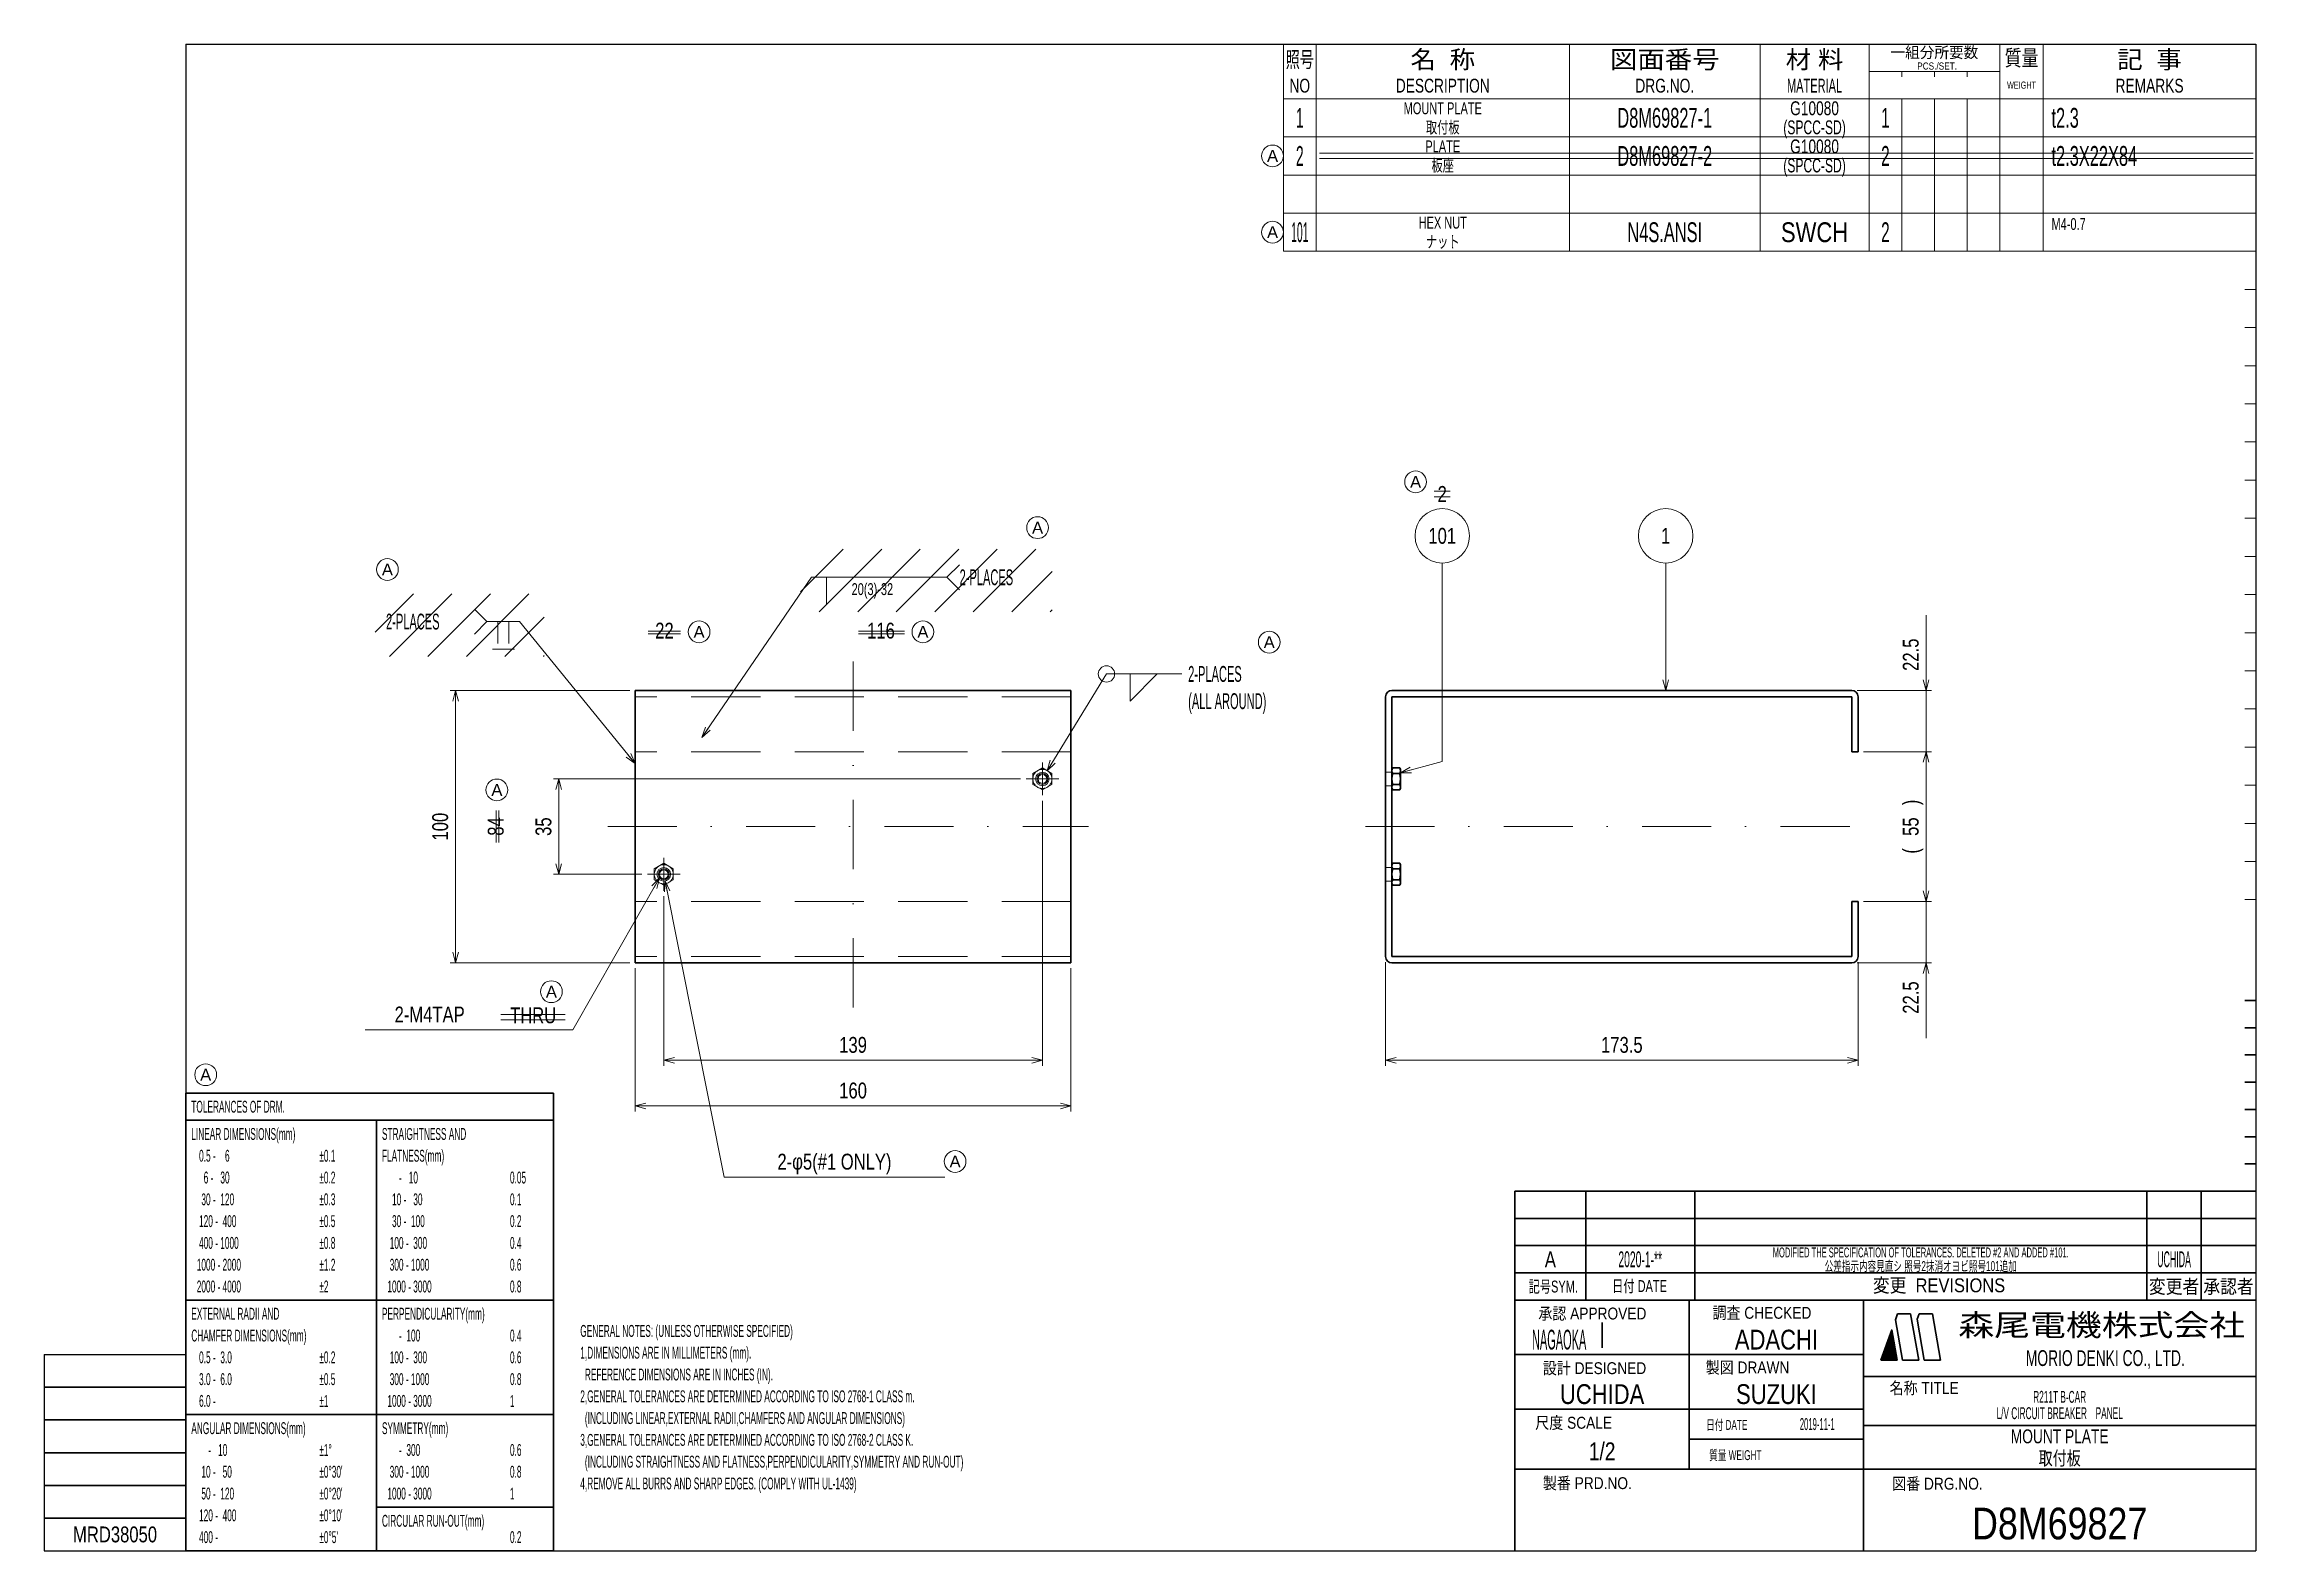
# Model space of a CAD drawing. Header units: millimetres. Extents: x 7 to 913, y 10 to 287.
# Drawn here: x 507 to 913, y 10.2 to 286.8 of the extents above; entities that cross this region are included whole.
import ezdxf
from ezdxf.enums import TextEntityAlignment as Align

# ---------------------------------------------------------------- set-up
doc = ezdxf.new("R2010")
doc.units = ezdxf.units.MM
doc.linetypes.add('DASHDOT', pattern=[25.3, 12.7, -6.3, 0, -6.3])
doc.linetypes.add('DASHED', pattern=[19, 12.7, -6.3])
for name, color, linetype in [('GR1_05', 7, 'Continuous'), ('GR1_06', 7, 'Continuous'), ('GR1_09', 7, 'Continuous'), ('GR1_15', 7, 'Continuous'), ('GR1_16', 7, 'Continuous'), ('図面枠D8M', 7, 'Continuous'), ('表題、部品表_01', 7, 'Continuous'), ('表題、部品表_02', 7, 'Continuous'), ('表題、部品表_03', 7, 'Continuous'), ('表題、部品表_Layer1', 7, 'Continuous')]:
    doc.layers.add(name, color=color, linetype=linetype)
doc.styles.add('HG丸ｺﾞｼｯｸM-PRO', font='')
doc.styles.get('HG丸ｺﾞｼｯｸM-PRO').set_extended_font_data('HG丸ｺﾞｼｯｸM-PRO')
pattern_1 = [(45, (0, 0), (-3.535534, 3.535534), [])]

msp = doc.modelspace()

# ---------------------------------------------------------------- texts
at = {"layer": 'GR1_05', "color": 3, "linetype": 'Continuous', "lineweight": 35, "style": 'HG丸ｺﾞｼｯｸM-PRO', "width": 0.784542}
msp.add_text('2', height=2.91, rotation=0, dxfattribs=at).set_placement((763.65, 204.21), align=Align.MIDDLE_CENTER)
at = {"layer": 'GR1_05', "color": 3, "linetype": 'Continuous', "lineweight": 35, "style": 'HG丸ｺﾞｼｯｸM-PRO', "width": 0.691313}
msp.add_text('20(3)-32', height=2.182, dxfattribs=at).set_placement((655.22, 185), align=Align.BOTTOM_LEFT)
at = {"layer": 'GR1_05', "color": 3, "linetype": 'Continuous', "lineweight": 35, "style": 'HG丸ｺﾞｼｯｸM-PRO', "width": 0.522311}
msp.add_text('2-PLACES', height=2.909, dxfattribs=at).set_placement((675.05, 188.92), align=Align.MIDDLE_LEFT)
msp.add_text('2-PLACES', height=2.909, rotation=360, dxfattribs=at).set_placement((569.75, 180.79), align=Align.MIDDLE_LEFT)
at = {"layer": 'GR1_05', "color": 3, "linetype": 'Continuous', "lineweight": 35, "style": 'HG丸ｺﾞｼｯｸM-PRO', "width": 0.784542}
for s, rotation, p in [('22', 0, (620.86, 176.8)), ('116', 0, (660.61, 176.8)), ('84', 90, (592.21, 143.18))]:
    msp.add_text(s, height=2.909, rotation=rotation, dxfattribs=at).set_placement(p, align=Align.BOTTOM_CENTER)
at = {"layer": 'GR1_05', "color": 3, "linetype": 'Continuous', "lineweight": 35, "style": 'HG丸ｺﾞｼｯｸM-PRO', "width": 0.782377}
msp.add_text('THRU', height=2.909, dxfattribs=at).set_placement((596.76, 106.19), align=Align.BOTTOM_CENTER)
at = {"layer": 'GR1_06', "color": 3, "linetype": 'Continuous', "lineweight": 35, "style": 'HG丸ｺﾞｼｯｸM-PRO'}
for s, height, width, p in [('2-PLACES', 2.909, 0.522311, (717.01, 171.18)), ('(ALL AROUND)', 2.9091, 0.52248, (717.01, 166.18))]:
    msp.add_text(s, height=height, dxfattribs=dict(at, width=width)).set_placement(p, align=Align.MIDDLE_LEFT)
at = {"layer": 'GR1_15', "color": 6, "linetype": 'Continuous', "lineweight": 35, "style": 'HG丸ｺﾞｼｯｸM-PRO', "width": 0.784542}
for s, height, p in [('101', 2.909, (763.65, 196.52)), ('1', 2.91, (804.67, 196.52))]:
    msp.add_text(s, height=height, rotation=0, dxfattribs=at).set_placement(p, align=Align.MIDDLE_CENTER)
at = {"layer": 'GR1_16', "color": 254, "linetype": 'Continuous', "lineweight": 35, "style": 'HG丸ｺﾞｼｯｸM-PRO'}
for s, height, rotation, width, p in [('22.5', 2.909, 90, 0.784749, (851.98, 174.7)), (')', 2.91, 90, 0.781868, (851.98, 147.59)), ('100', 2.909, 90, 0.784542, (582.01, 143.15)), ('35', 2.909, 90, 0.784542, (600.97, 143.15)), ('55', 2.909, 90, 0.784542, (851.98, 143.15)), ('(', 2.91, 90, 0.781868, (851.98, 138.71)), ('22.5', 2.909, 90, 0.784749, (851.98, 111.78)), ('139', 2.909, 0, 0.784542, (655.49, 100.77)), ('173.5', 2.909, 0, 0.7847, (796.62, 100.77)), ('160', 2.909, 0, 0.784542, (655.49, 92.4))]:
    msp.add_text(s, height=height, rotation=rotation, dxfattribs=dict(at, width=width)).set_placement(p, align=Align.BOTTOM_CENTER)
at = {"layer": 'GR1_16', "color": 3, "linetype": 'Continuous', "lineweight": 35, "style": 'HG丸ｺﾞｼｯｸM-PRO'}
for s, height, width, p in [('2-M4TAP', 2.909, 0.783317, (577.76, 106.35)), ('2-φ5(#1 ONLY)', 2.9091, 0.782786, (652.07, 79.34))]:
    msp.add_text(s, height=height, dxfattribs=dict(at, width=width)).set_placement(p, align=Align.BOTTOM_CENTER)
at = {"layer": '図面枠D8M', "color": 3, "linetype": 'Continuous', "lineweight": 35, "style": 'HG丸ｺﾞｼｯｸM-PRO'}
for s, height, width, p in [('公差指示内容見直シ 照号2抹消オヨビ照号101追加', 1.8182, 0.619002, (851.5, 62.5)), ('取付板', 2.545, 0.741121, (877, 27.25)), ('MRD38050', 2.909, 0.783793, (520, 13.25))]:
    msp.add_text(s, height=height, dxfattribs=dict(at, width=width)).set_placement(p, align=Align.MIDDLE_CENTER)
for s, width, p in [('GENERAL NOTES: (UNLESS OTHERWISE SPECIFIED)', 0.52211, (605.41, 51.69)), ('1,DIMENSIONS ARE IN MILLIMETERS (mm).', 0.522052, (605.41, 47.69)), ('  REFERENCE DIMENSIONS ARE IN INCHES (IN).', 0.522009, (605.41, 43.69)), ('2,GENERAL TOLERANCES ARE DETERMINED ACCORDING TO ISO 2768-1 CLASS m.', 0.522186, (605.41, 39.69)), ('  (INCLUDING LINEAR,EXTERNAL RADII,CHAMFERS AND ANGULAR DIMENSIONS)', 0.522355, (605.41, 35.69)), ('3,GENERAL TOLERANCES ARE DETERMINED ACCORDING TO ISO 2768-2 CLASS K.', 0.52223, (605.41, 31.69)), ('  (INCLUDING STRAIGHTNESS AND FLATNESS,PERPENDICULARITY,SYMMETRY AND RUN-OUT)', 0.522087, (605.41, 27.69)), ('4,REMOVE ALL BURRS AND SHARP EDGES. (COMPLY WITH UL-1439)', 0.52235, (605.41, 23.69))]:
    msp.add_text(s, height=2.1818, dxfattribs=dict(at, width=width)).set_placement(p, align=Align.TOP_LEFT)
at = {"layer": '表題、部品表_03', "color": 3, "linetype": 'Continuous', "lineweight": 35, "style": 'HG丸ｺﾞｼｯｸM-PRO'}
for s, height, width, p in [('MOUNT PLATE', 2.1818, 0.692407, (763.75, 275)), ('G10080', 2.545, 0.740408, (832, 275)), ('1', 3.64, 0.521199, (737.5, 273.25)), ('取付板', 2.182, 0.692256, (763.75, 271.5)), ('D8M69827-1', 3.636, 0.619404, (804.5, 273.25)), ('(SPCC-SD)', 2.545, 0.652377, (832, 271.5)), ('1', 3.64, 0.576062, (845, 273.25)), ('2', 3.64, 0.521199, (737.5, 266.25)), ('101', 3.636, 0.389528, (737.5, 252.25)), ('HEX NUT', 2.182, 0.692138, (763.75, 254)), ('N4S.ANSI', 3.636, 0.619088, (804.5, 252.25)), ('SWCH', 3.636, 0.830518, (832, 252.25)), ('2', 3.64, 0.576062, (845, 252.25)), ('ナット', 2.182, 0.692256, (763.75, 250.5))]:
    msp.add_text(s, height=height, dxfattribs=dict(at, width=width)).set_placement(p, align=Align.MIDDLE_CENTER)
for s, height, width, p in [('t2.3', 3.636, 0.618087, (875.5, 273.25)), ('M4-0.7', 2.182, 0.691716, (875.5, 253.75))]:
    msp.add_text(s, height=height, dxfattribs=dict(at, width=width)).set_placement(p, align=Align.MIDDLE_LEFT)
at = {"layer": '表題、部品表_Layer1', "color": 3, "linetype": 'Continuous', "lineweight": 35, "style": 'HG丸ｺﾞｼｯｸM-PRO'}
for s, height, width, p in [('PLATE', 2.182, 0.692752, (763.75, 268)), ('D8M69827-2', 3.636, 0.619404, (804.5, 266.25)), ('G10080', 2.545, 0.740408, (832, 268)), ('2', 3.64, 0.576062, (845, 266.25)), ('板座', 2.182, 0.692256, (763.75, 264.5)), ('(SPCC-SD)', 2.545, 0.652377, (832, 264.5))]:
    msp.add_text(s, height=height, dxfattribs=dict(at, width=width)).set_placement(p, align=Align.MIDDLE_CENTER)
at = {"layer": '表題、部品表_Layer1', "color": 3, "linetype": 'Continuous', "lineweight": 35, "style": 'HG丸ｺﾞｼｯｸM-PRO', "width": 0.61883}
msp.add_text('t2.3X22X84', height=3.636, dxfattribs=at).set_placement((875.5, 266.25), align=Align.MIDDLE_LEFT)

# ---------------------------------------------------------------- blocks, each defined once
blk = doc.blocks.new('FXTIP_ARROW_S')
at = {"color": 0, "linetype": 'Continuous', "lineweight": -2}
for q in [(-1, 0), (-0.97, 0.26), (-0.97, -0.26)]:
    blk.add_line((0, 0), q, dxfattribs=at)
blk = doc.blocks.new('FXTIP_ARROW_E')
at = {"color": 0, "linetype": 'Continuous', "lineweight": -2}
for q in [(-1, 0), (-0.97, 0.26), (-0.97, -0.26)]:
    blk.add_line((0, 0), q, dxfattribs=at)
blk = doc.blocks.new('BLKF048')
at = {"layer": 'GR1_05', "color": 4, "linetype": 'Continuous', "lineweight": 13}
for p, q in [((590.28, 180.79), (590.28, 176.79)), ((592.28, 180.79), (592.28, 176.79)), ((589.32, 175.72), (593.32, 175.72))]:
    blk.add_line(p, q, dxfattribs=at)
blk = doc.blocks.new('BLKF049')
at = {"layer": 'GR1_06', "color": 3, "linetype": 'Continuous', "lineweight": 35}
for p, q in [((753.25, 167), (753.25, 119.3)), ((838.85, 168.15), (754.4, 168.15)), ((754.4, 119.3), (754.4, 167)), ((838.85, 167), (754.4, 167)), ((838.85, 167), (838.85, 156.9)), ((840, 156.9), (840, 167)), ((840, 156.9), (838.85, 156.9)), ((838.85, 129.4), (838.85, 119.3)), ((840, 129.4), (838.85, 129.4)), ((840, 119.3), (840, 129.4)), ((838.85, 119.3), (754.4, 119.3)), ((838.85, 118.15), (754.4, 118.15))]:
    blk.add_line(p, q, dxfattribs=at)
for centre, start, end in [((754.4, 167), 90, 180), ((838.85, 167), 0, 90), ((754.4, 119.3), 180, 270), ((838.85, 119.3), 270, 0)]:
    blk.add_arc(centre, 1.15, start, end, dxfattribs=at)
blk = doc.blocks.new('BLKF051')
at = {"layer": '図面枠D8M', "color": 4, "linetype": 'Continuous', "lineweight": 13}
for p, q in [((844.778471, 46.998727), (846.524087, 48.744343)), ((844.8594, 47.221078), (846.502888, 48.864566)), ((844.940329, 47.443428), (846.48169, 48.984789)), ((845.021258, 47.665778), (846.460491, 49.105012)), ((845.102186, 47.888128), (846.439293, 49.225235)), ((845.183115, 48.110479), (846.418094, 49.345457)), ((845.264044, 48.332829), (846.396896, 49.46568)), ((845.344973, 48.555179), (846.375697, 49.585903)), ((845.425902, 48.777529), (846.354499, 49.706126)), ((845.506831, 48.999879), (846.3333, 49.826349)), ((845.58776, 49.22223), (846.312102, 49.946572)), ((845.668689, 49.44458), (846.290903, 50.066794)), ((845.749617, 49.66693), (846.269705, 50.187017)), ((845.830546, 49.88928), (846.248506, 50.30724)), ((845.911475, 50.111631), (846.227307, 50.427463)), ((845.992404, 50.333981), (846.206109, 50.547686)), ((846.073333, 50.556331), (846.18491, 50.667909)), ((846.154262, 50.778681), (846.163712, 50.788131)), ((844.157871, 45.246757), (846.693675, 47.782561)), ((844.211969, 45.442276), (846.672477, 47.902784)), ((844.292898, 45.664626), (846.651278, 48.023006)), ((844.299292, 45.246757), (846.714874, 47.662338)), ((844.373827, 45.886976), (846.63008, 48.143229)), ((844.440714, 45.246757), (846.736072, 47.542115)), ((844.454756, 46.109327), (846.608881, 48.263452)), ((844.535684, 46.331677), (846.587682, 48.383675)), ((844.582135, 45.246757), (846.757271, 47.421892)), ((844.616613, 46.554027), (846.566484, 48.503898)), ((844.697542, 46.776377), (846.545285, 48.624121)), ((844.723556, 45.246757), (846.778469, 47.301669)), ((844.864978, 45.246757), (846.799668, 47.181447)), ((845.006399, 45.246757), (846.820866, 47.061224)), ((845.147821, 45.246757), (846.842065, 46.941001)), ((845.289242, 45.246757), (846.863263, 46.820778)), ((845.430663, 45.246757), (846.884462, 46.700555)), ((845.572085, 45.246757), (846.90566, 46.580332)), ((845.713506, 45.246757), (846.926859, 46.46011)), ((845.854927, 45.246757), (846.948057, 46.339887)), ((845.996349, 45.246757), (846.969256, 46.219664)), ((846.13777, 45.246757), (846.990455, 46.099441)), ((846.279191, 45.246757), (847.011653, 45.979218)), ((846.420613, 45.246757), (847.032852, 45.858995)), ((846.562034, 45.246757), (847.05405, 45.738773)), ((846.703455, 45.246757), (847.075249, 45.61855)), ((846.844877, 45.246757), (847.096447, 45.498327)), ((846.986298, 45.246757), (847.117646, 45.378104)), ((847.12772, 45.246757), (847.138844, 45.257881))]:
    blk.add_line(p, q, dxfattribs=at)
blk = doc.blocks.new('BLKF050')
at = {"layer": '図面枠D8M', "color": 2, "linetype": 'Continuous', "lineweight": 25}
for p, q in [((533, 286.75), (913, 286.75)), ((533, 286.75), (533, 10.25)), ((913, 286.75), (913, 10.25)), ((507, 46.25), (507, 10.25)), ((507, 46.25), (533, 46.25)), ((507, 10.25), (913, 10.25))]:
    blk.add_line(p, q, dxfattribs=at)
at = {"layer": '図面枠D8M', "color": 4, "linetype": 'Continuous', "lineweight": 13}
for p, q in [((913, 269.75), (911, 269.75)), ((913, 262.75), (911, 262.75)), ((913, 255.75), (911, 255.75)), ((913, 248.75), (911, 248.75)), ((913, 241.75), (911, 241.75)), ((913, 234.75), (911, 234.75)), ((913, 227.75), (911, 227.75)), ((913, 220.75), (911, 220.75)), ((913, 213.75), (911, 213.75)), ((913, 206.75), (911, 206.75)), ((913, 199.75), (911, 199.75)), ((913, 192.75), (911, 192.75)), ((913, 185.75), (911, 185.75)), ((913, 178.75), (911, 178.75)), ((913, 171.75), (911, 171.75)), ((913, 164.75), (911, 164.75)), ((913, 157.75), (911, 157.75)), ((913, 150.75), (911, 150.75)), ((913, 143.75), (911, 143.75)), ((913, 136.75), (911, 136.75)), ((911, 129.75), (913, 129.75))]:
    blk.add_line(p, q, dxfattribs=at)
at = {"layer": '図面枠D8M', "color": 3, "linetype": 'Continuous', "lineweight": 35}
for p, q in [((913, 111.25), (911, 111.25)), ((913, 106.25), (911, 106.25)), ((913, 101.25), (911, 101.25)), ((913, 96.25), (911, 96.25)), ((913, 91.25), (911, 91.25)), ((913, 86.25), (911, 86.25)), ((913, 81.25), (911, 81.25)), ((777, 76.25), (913, 76.25)), ((777, 76.25), (777, 10.25)), ((790, 76.25), (790, 56.25)), ((810, 76.25), (810, 56.25)), ((893, 76.25), (893, 56.25)), ((903, 76.25), (903, 56.25)), ((777, 71.25), (913, 71.25)), ((777, 66.25), (913, 66.25)), ((777, 61.25), (913, 61.25)), ((777, 56.25), (913, 56.25)), ((809, 56.25), (809, 25.25)), ((841, 56.25), (841, 10.25)), ((846.84, 52.65), (847.23, 53.75)), ((847.23, 53.75), (849.64, 53.75)), ((851.14, 45.25), (849.64, 53.75)), ((851.18, 53.75), (850.82, 52.76)), ((851.18, 53.75), (853.64, 53.75)), ((855.14, 45.25), (853.64, 53.75)), ((793, 52.17), (793, 47.48)), ((844.14, 45.25), (846.16, 50.8)), ((847.14, 45.25), (846.16, 50.8)), ((848.14, 45.25), (846.84, 52.65)), ((852.14, 45.25), (850.82, 52.76)), ((777, 46.25), (841, 46.25)), ((844.14, 45.25), (847.14, 45.25)), ((848.14, 45.25), (851.14, 45.25)), ((852.14, 45.25), (855.14, 45.25)), ((841, 42.25), (913, 42.25)), ((507, 40.25), (533, 40.25)), ((507, 34.25), (533, 34.25)), ((777, 36.25), (841, 36.25)), ((841, 33.25), (913, 33.25)), ((809, 30.75), (841, 30.75)), ((507, 28.25), (533, 28.25)), ((777, 25.25), (913, 25.25)), ((507, 22.25), (533, 22.25)), ((533, 16.25), (507, 16.25))]:
    blk.add_line(p, q, dxfattribs=at)
at = {"layer": '図面枠D8M', "color": 4, "linetype": 'Continuous', "lineweight": 13}
blk.add_blockref('BLKF051', (0, 0), dxfattribs=at)
at = {"layer": '図面枠D8M', "color": 4, "linetype": 'Continuous', "lineweight": 13, "style": 'HG丸ｺﾞｼｯｸM-PRO'}
for s, height, width, p in [('記号SYM.', 2.182, 0.69227, (784.03, 58.74)), ('日付 DATE', 2.182, 0.692507, (799.87, 58.83)), ('変更  REVISIONS', 2.5455, 0.887352, (854.85, 58.97)), ('変更者', 2.545, 0.887717, (898, 58.75)), ('承認者', 2.545, 0.887717, (908, 58.75)), ('承認 APPROVED', 2.1818, 0.863151, (791.21, 53.79)), ('調査 CHECKED', 2.182, 0.863174, (822.34, 53.92)), ('設計 DESIGNED', 2.1818, 0.862613, (791.61, 43.76)), ('製図 DRAWN', 2.182, 0.863099, (819.7, 43.9)), ('名称 TITLE', 2.182, 0.862489, (852.13, 40.11)), ('尺度 SCALE', 2.182, 0.862581, (787.78, 33.74)), ('日付 DATE', 1.818, 0.618255, (815.88, 33.34)), ('質量 WEIGHT', 1.818, 0.618812, (817.46, 27.8)), ('製番 PRD.NO.', 2.182, 0.863299, (790.29, 22.66)), ('図番 DRG.NO.', 2.182, 0.863083, (854.56, 22.56))]:
    blk.add_text(s, height=height, dxfattribs=dict(at, width=width)).set_placement(p, align=Align.MIDDLE_CENTER)
at = {"layer": '図面枠D8M', "color": 2, "linetype": 'Continuous', "lineweight": 25, "style": 'HG丸ｺﾞｼｯｸM-PRO', "width": 1.206081}
blk.add_text('森尾電機株式会社', height=4, dxfattribs=at).set_placement((884.72, 51.68), align=Align.MIDDLE_CENTER)
at = {"layer": '図面枠D8M', "color": 3, "linetype": 'Continuous', "lineweight": 35, "style": 'HG丸ｺﾞｼｯｸM-PRO', "width": 0.652197}
blk.add_text('MORIO DENKI CO., LTD.', height=2.9091, dxfattribs=at).set_placement((885.38, 45.61), align=Align.MIDDLE_CENTER)
blk = doc.blocks.new('BLKF052')
at = {"layer": '図面枠D8M', "color": 3, "linetype": 'Continuous', "lineweight": 35, "style": 'HG丸ｺﾞｼｯｸM-PRO'}
for s, height, width, p in [('A', 2.91, 0.782973, (783.5, 63.75)), ('2020-1-**', 2.909, 0.488281, (800, 63.75)), ('MODIFIED THE SPECIFICATION OF TOLERANCES. DELETED #2 AND ADDED #101.', 1.8182, 0.497779, (851.5, 65)), ('UCHIDA', 2.909, 0.415827, (898, 63.75)), ('NAGAOKA', 3.636, 0.414524, (785.11, 49)), ('ADACHI', 3.636, 0.830909, (825, 49)), ('UCHIDA', 3.636, 0.830691, (793, 39)), ('SUZUKI', 3.636, 0.831098, (825, 39)), ('L/V CIRCUIT BREAKER\u3000PANEL', 2.1818, 0.522183, (877, 35.5)), ('R211T B-CAR', 2.1818, 0.521736, (877, 38.5)), ('2019-11-1', 2.182, 0.482367, (832.5, 33.5)), ('MOUNT PLATE', 2.5455, 0.741539, (877, 31.25)), ('1/2', 3.273, 0.80628, (793, 28.5)), ('D8M69827', 5.818, 0.845432, (877, 15.25))]:
    blk.add_text(s, height=height, dxfattribs=dict(at, width=width)).set_placement(p, align=Align.MIDDLE_CENTER)
blk = doc.blocks.new('BLKF053')
at = {"layer": '表題、部品表_02', "color": 4, "linetype": 'Continuous', "lineweight": 13}
for p, q in [((734.5, 276.75), (734.5, 269.75)), ((734.5, 276.75), (913, 276.75)), ((740.5, 276.75), (740.5, 269.75)), ((787, 276.75), (787, 269.75)), ((822, 276.75), (822, 269.75)), ((842, 276.75), (842, 269.75)), ((848, 276.75), (848, 269.75)), ((854, 276.75), (854, 269.75)), ((860, 269.75), (860, 276.75)), ((866, 276.75), (866, 269.75)), ((874, 276.75), (874, 269.75)), ((913, 276.75), (913, 269.75)), ((734.5, 269.75), (913, 269.75))]:
    blk.add_line(p, q, dxfattribs=at)
blk = doc.blocks.new('BLKF055')
at = {"layer": '表題、部品表_02', "color": 4, "linetype": 'Continuous', "lineweight": 13}
for p, q in [((734.5, 269.75), (734.5, 262.75)), ((734.5, 269.75), (913, 269.75)), ((740.5, 269.75), (740.5, 262.75)), ((787, 269.75), (787, 262.75)), ((822, 269.75), (822, 262.75)), ((842, 269.75), (842, 262.75)), ((848, 269.75), (848, 262.75)), ((854, 269.75), (854, 262.75)), ((860, 262.75), (860, 269.75)), ((866, 269.75), (866, 262.75)), ((874, 269.75), (874, 262.75)), ((913, 269.75), (913, 262.75)), ((734.5, 262.75), (913, 262.75))]:
    blk.add_line(p, q, dxfattribs=at)
blk = doc.blocks.new('BLKF058')
at = {"layer": '表題、部品表_01', "color": 4, "linetype": 'Continuous', "lineweight": 13}
for p, q in [((734.5, 286.75), (734.5, 276.75)), ((734.5, 286.75), (913, 286.75)), ((740.5, 286.75), (740.5, 276.75)), ((787, 286.75), (787, 276.75)), ((822, 286.75), (822, 276.75)), ((842, 286.75), (842, 276.75)), ((866, 286.75), (866, 276.75)), ((874, 286.75), (874, 276.75)), ((913, 286.75), (913, 276.75)), ((842, 281.75), (866, 281.75)), ((848, 280.75), (848, 281.75)), ((854, 281.75), (854, 280.75)), ((860, 281.75), (860, 280.75)), ((734.5, 276.75), (913, 276.75))]:
    blk.add_line(p, q, dxfattribs=at)
at = {"layer": '表題、部品表_01', "color": 3, "linetype": 'Continuous', "lineweight": 35, "style": 'HG丸ｺﾞｼｯｸM-PRO'}
for s, height, width, p in [('照号', 2.909, 0.651535, (737.5, 283.95)), ('名  称', 3.273, 1.042426, (763.75, 283.95)), ('図面番号', 3.273, 1.127518, (804.5, 283.95)), ('材 料', 3.273, 1.042439, (832, 283.95)), ('一組分所要数', 2.036, 0.966638, (854, 285.25)), ('質量', 2.909, 0.781842, (870, 284.25)), ('記  事', 3.273, 1.042426, (893.5, 283.95)), ('NO', 2.545, 0.740841, (737.5, 279.15)), ('DESCRIPTION', 2.5455, 0.741365, (763.75, 279.15)), ('DRG.NO.', 2.545, 0.741189, (804.5, 279.15)), ('MATERIAL', 2.545, 0.594756, (832, 279.15)), ('PCS./SET.', 1.309, 0.862935, (854.5, 282.75)), ('REMARKS', 2.545, 0.742803, (893.5, 279.15)), ('WEIGHT', 1.309, 0.635507, (870, 279.25))]:
    blk.add_text(s, height=height, dxfattribs=dict(at, width=width)).set_placement(p, align=Align.MIDDLE_CENTER)
blk = doc.blocks.new('BLKF057')
at = {"layer": '表題、部品表_01', "color": 3, "linetype": 'Continuous', "lineweight": 13}
blk.add_blockref('BLKF058', (0, 0), dxfattribs=at)
blk = doc.blocks.new('BLKF059')
at = {"layer": '図面枠D8M', "color": 3, "linetype": 'Continuous', "lineweight": 35}
for p, q in [((533, 94.25), (600.5, 94.25)), ((533, 94.25), (533, 10.25)), ((600.5, 10.25), (600.5, 94.25)), ((533, 89.25), (600.5, 89.25)), ((568, 10.25), (568, 89.25)), ((533, 56.25), (568, 56.25)), ((568, 56.25), (600.5, 56.25)), ((533, 35.25), (568, 35.25)), ((568, 35.25), (600.5, 35.25)), ((568, 18.25), (600.5, 18.25)), ((533, 10.25), (600.5, 10.25))]:
    blk.add_line(p, q, dxfattribs=at)
at = {"layer": '図面枠D8M', "color": 4, "linetype": 'Continuous', "lineweight": 13, "style": 'HG丸ｺﾞｼｯｸM-PRO'}
for s, height, width, p in [('TOLERANCES OF DRM.', 2.1818, 0.522208, (534, 91.75)), ('LINEAR DIMENSIONS(mm)', 2.1818, 0.521664, (534, 86.75)), ('STRAIGHTNESS AND', 2.1818, 0.521949, (569, 86.75)), (' 0.5 -    6', 2.1818, 0.524049, (535, 82.75)), ('±0.1', 2.182, 0.52198, (557.5, 82.75)), ('FLATNESS(mm)', 2.1818, 0.521994, (569, 82.75)), ('   6 -   30', 2.1818, 0.52397, (535, 78.75)), ('±0.2', 2.182, 0.52198, (557.5, 78.75)), ('     -   10', 2.1818, 0.524651, (570, 78.75)), ('0.05', 2.182, 0.52205, (592.5, 78.75)), ('  30 -  120', 2.1818, 0.522893, (535, 74.75)), ('±0.3', 2.182, 0.52198, (557.5, 74.75)), ('  10 -   30', 2.1818, 0.523391, (570, 74.75)), ('0.1', 2.182, 0.522424, (592.5, 74.75)), (' 120 -  400', 2.1818, 0.52246, (535, 70.75)), ('±0.5', 2.182, 0.52198, (557.5, 70.75)), ('  30 -  100', 2.1818, 0.522893, (570, 70.75)), ('0.2', 2.182, 0.522424, (592.5, 70.75)), (' 400 - 1000', 2.1818, 0.52208, (535, 66.75)), ('±0.8', 2.182, 0.52198, (557.5, 66.75)), (' 100 -  300', 2.1818, 0.52246, (570, 66.75)), ('0.4', 2.182, 0.522424, (592.5, 66.75)), ('1000 - 2000', 2.1818, 0.521744, (535, 62.75)), ('±1.2', 2.182, 0.52198, (557.5, 62.75)), (' 300 - 1000', 2.1818, 0.52208, (570, 62.75)), ('0.6', 2.182, 0.522424, (592.5, 62.75)), ('2000 - 4000', 2.1818, 0.521744, (535, 58.75)), ('±2', 2.182, 0.521216, (557.5, 58.75)), ('1000 - 3000', 2.1818, 0.521744, (570, 58.75)), ('0.8', 2.182, 0.522424, (592.5, 58.75)), ('EXTERNAL RADII AND', 2.1818, 0.522426, (534, 53.75)), ('PERPENDICULARITY(mm)', 2.1818, 0.521822, (569, 53.75)), ('CHAMFER DIMENSIONS(mm)', 2.1818, 0.521615, (534, 49.75)), ('     -  100', 2.1818, 0.52397, (570, 49.75)), ('0.4', 2.182, 0.522424, (592.5, 49.75)), (' 0.5 -  3.0', 2.1818, 0.523514, (535, 45.75)), ('±0.2', 2.182, 0.52198, (557.5, 45.75)), (' 100 -  300', 2.1818, 0.52246, (570, 45.75)), ('0.6', 2.182, 0.522424, (592.5, 45.75)), (' 3.0 -  6.0', 2.1818, 0.523514, (535, 41.75)), ('±0.5', 2.182, 0.52198, (557.5, 41.75)), (' 300 - 1000', 2.1818, 0.52208, (570, 41.75)), ('0.8', 2.182, 0.522424, (592.5, 41.75)), (' 6.0 -', 2.182, 0.523279, (535, 37.75)), ('±1', 2.182, 0.521216, (557.5, 37.75)), ('1000 - 3000', 2.1818, 0.521744, (570, 37.75)), ('1', 2.18, 0.521199, (592.5, 37.75)), ('ANGULAR DIMENSIONS(mm)', 2.1818, 0.521887, (534, 32.75)), ('SYMMETRY(mm)', 2.1818, 0.521222, (569, 32.75)), ('     -   10', 2.1818, 0.524651, (535, 28.75)), ('±1°', 2.182, 0.52122, (557.5, 28.75)), ('     -  300', 2.1818, 0.52397, (570, 28.75)), ('0.6', 2.182, 0.522424, (592.5, 28.75)), ('  10 -   50', 2.1818, 0.523391, (535, 24.75)), ("±0°30'", 2.182, 0.521679, (557.5, 24.75)), (' 300 - 1000', 2.1818, 0.52208, (570, 24.75)), ('0.8', 2.182, 0.522424, (592.5, 24.75)), ('  50 -  120', 2.1818, 0.522893, (535, 20.75)), ("±0°20'", 2.182, 0.521679, (557.5, 20.75)), ('1000 - 3000', 2.1818, 0.521744, (570, 20.75)), ('1', 2.18, 0.521199, (592.5, 20.75)), (' 120 -  400', 2.1818, 0.52246, (535, 16.75)), ("±0°10'", 2.182, 0.521679, (557.5, 16.75)), ('CIRCULAR RUN-OUT(mm)', 2.1818, 0.521639, (569, 15.75)), (' 400 -', 2.182, 0.52234, (535, 12.75)), ("±0°5'", 2.182, 0.521776, (557.5, 12.75)), ('0.2', 2.182, 0.522424, (592.5, 12.75))]:
    blk.add_text(s, height=height, dxfattribs=dict(at, width=width)).set_placement(p, align=Align.MIDDLE_LEFT)
blk = doc.blocks.new('BLKF060')
at = {"layer": '表題、部品表_Layer1', "color": 4, "linetype": 'Continuous', "lineweight": 13}
blk.add_circle((536.64, 97.62), 2, dxfattribs=at)
at = {"layer": '表題、部品表_Layer1', "color": 4, "linetype": 'Continuous', "lineweight": 13, "style": 'HG丸ｺﾞｼｯｸM-PRO', "width": 1.042301}
blk.add_text('A', height=2.18, dxfattribs=at).set_placement((536.64, 97.62), align=Align.MIDDLE_CENTER)
blk = doc.blocks.new('BLKF061')
at = {"layer": '表題、部品表_02', "color": 4, "linetype": 'Continuous', "lineweight": 13}
for p, q in [((734.5, 255.75), (734.5, 248.75)), ((734.5, 255.75), (913, 255.75)), ((740.5, 255.75), (740.5, 248.75)), ((787, 255.75), (787, 248.75)), ((822, 255.75), (822, 248.75)), ((842, 255.75), (842, 248.75)), ((848, 255.75), (848, 248.75)), ((854, 255.75), (854, 248.75)), ((860, 248.75), (860, 255.75)), ((866, 255.75), (866, 248.75)), ((874, 255.75), (874, 248.75)), ((913, 255.75), (913, 248.75)), ((734.5, 248.75), (913, 248.75))]:
    blk.add_line(p, q, dxfattribs=at)
blk = doc.blocks.new('BLKF063')
at = {"layer": '表題、部品表_02', "color": 4, "linetype": 'Continuous', "lineweight": 13}
for p, q in [((734.5, 262.75), (734.5, 255.75)), ((734.5, 262.75), (913, 262.75)), ((740.5, 262.75), (740.5, 255.75)), ((787, 262.75), (787, 255.75)), ((822, 262.75), (822, 255.75)), ((842, 262.75), (842, 255.75)), ((848, 262.75), (848, 255.75)), ((854, 262.75), (854, 255.75)), ((860, 255.75), (860, 262.75)), ((866, 262.75), (866, 255.75)), ((874, 262.75), (874, 255.75)), ((913, 262.75), (913, 255.75)), ((734.5, 255.75), (913, 255.75))]:
    blk.add_line(p, q, dxfattribs=at)
blk = doc.blocks.new('BLKF064')
at = {"layer": '表題、部品表_Layer1', "color": 4, "linetype": 'Continuous', "lineweight": 13}
blk.add_circle((732.5, 252.25), 2, dxfattribs=at)
at = {"layer": '表題、部品表_Layer1', "color": 4, "linetype": 'Continuous', "lineweight": 13, "style": 'HG丸ｺﾞｼｯｸM-PRO', "width": 1.042301}
blk.add_text('A', height=2.18, dxfattribs=at).set_placement((732.5, 252.25), align=Align.MIDDLE_CENTER)
blk = doc.blocks.new('BLKF065')
at = {"layer": '表題、部品表_Layer1', "color": 4, "linetype": 'Continuous', "lineweight": 13}
blk.add_circle((732.5, 266.25), 2, dxfattribs=at)
at = {"layer": '表題、部品表_Layer1', "color": 4, "linetype": 'Continuous', "lineweight": 13, "style": 'HG丸ｺﾞｼｯｸM-PRO', "width": 1.042301}
blk.add_text('A', height=2.18, dxfattribs=at).set_placement((732.5, 266.25), align=Align.MIDDLE_CENTER)
blk = doc.blocks.new('BLKF066')
at = {"layer": 'GR1_05', "color": 4, "linetype": 'Continuous', "lineweight": 13}
blk.add_circle((689.36, 198.03), 2, dxfattribs=at)
at = {"layer": 'GR1_05', "color": 4, "linetype": 'Continuous', "lineweight": 13, "style": 'HG丸ｺﾞｼｯｸM-PRO', "width": 1.042301}
blk.add_text('A', height=2.18, dxfattribs=at).set_placement((689.36, 198.03), align=Align.MIDDLE_CENTER)
blk = doc.blocks.new('BLKF067')
at = {"layer": 'GR1_05', "color": 4, "linetype": 'Continuous', "lineweight": 13}
blk.add_circle((590.1, 149.89), 2, dxfattribs=at)
at = {"layer": 'GR1_05', "color": 4, "linetype": 'Continuous', "lineweight": 13, "style": 'HG丸ｺﾞｼｯｸM-PRO', "width": 1.042301}
blk.add_text('A', height=2.18, rotation=360, dxfattribs=at).set_placement((590.1, 149.89), align=Align.MIDDLE_CENTER)
blk = doc.blocks.new('BLKF068')
at = {"layer": 'GR1_05', "color": 4, "linetype": 'Continuous', "lineweight": 13}
blk.add_circle((627.22, 178.91), 2, dxfattribs=at)
at = {"layer": 'GR1_05', "color": 4, "linetype": 'Continuous', "lineweight": 13, "style": 'HG丸ｺﾞｼｯｸM-PRO', "width": 1.042301}
blk.add_text('A', height=2.18, rotation=360, dxfattribs=at).set_placement((627.22, 178.91), align=Align.MIDDLE_CENTER)
blk = doc.blocks.new('BLKF069')
at = {"layer": 'GR1_05', "color": 4, "linetype": 'Continuous', "lineweight": 13}
blk.add_circle((668.31, 178.91), 2, dxfattribs=at)
at = {"layer": 'GR1_05', "color": 4, "linetype": 'Continuous', "lineweight": 13, "style": 'HG丸ｺﾞｼｯｸM-PRO', "width": 1.042301}
blk.add_text('A', height=2.18, rotation=360, dxfattribs=at).set_placement((668.31, 178.91), align=Align.MIDDLE_CENTER)
blk = doc.blocks.new('BLKF070')
at = {"layer": 'GR1_09', "color": 4, "linetype": 'DASHED', "lineweight": 13}
for p, q in [((620.74, 136.42), (618.99, 135.41)), ((618.99, 135.41), (618.99, 133.39)), ((622.49, 135.41), (620.74, 136.42)), ((622.49, 133.39), (622.49, 135.41)), ((618.99, 133.39), (620.74, 132.38)), ((620.74, 132.38), (622.49, 133.39))]:
    blk.add_line(p, q, dxfattribs=at)
blk.add_circle((620.74, 134.4), 1.75, dxfattribs=at)
at = {"layer": 'GR1_09', "color": 201, "linetype": 'Continuous', "lineweight": 13}
for radius in [1, 0.8]:
    blk.add_circle((620.74, 134.4), radius, dxfattribs=at)
blk = doc.blocks.new('BLKF071')
at = {"layer": 'GR1_09', "color": 4, "linetype": 'DASHED', "lineweight": 13}
for p, q in [((690.24, 153.92), (688.49, 152.91)), ((688.49, 152.91), (688.49, 150.89)), ((688.49, 150.89), (690.24, 149.88)), ((691.99, 152.91), (690.24, 153.92)), ((690.24, 149.88), (691.99, 150.89)), ((691.99, 150.89), (691.99, 152.91))]:
    blk.add_line(p, q, dxfattribs=at)
blk.add_circle((690.24, 151.9), 1.75, dxfattribs=at)
at = {"layer": 'GR1_09', "color": 201, "linetype": 'Continuous', "lineweight": 13}
for radius in [1, 0.8]:
    blk.add_circle((690.24, 151.9), radius, dxfattribs=at)
blk = doc.blocks.new('BLKF072')
at = {"layer": 'GR1_05', "color": 4, "linetype": 'Continuous', "lineweight": 13}
blk.add_circle((570, 190.35), 2, dxfattribs=at)
at = {"layer": 'GR1_05', "color": 4, "linetype": 'Continuous', "lineweight": 13, "style": 'HG丸ｺﾞｼｯｸM-PRO', "width": 1.042301}
blk.add_text('A', height=2.18, rotation=360, dxfattribs=at).set_placement((570, 190.35), align=Align.MIDDLE_CENTER)
blk = doc.blocks.new('BLKF073')
at = {"layer": 'GR1_05', "color": 4, "linetype": 'Continuous', "lineweight": 13}
blk.add_circle((758.76, 206.43), 2, dxfattribs=at)
at = {"layer": 'GR1_05', "color": 4, "linetype": 'Continuous', "lineweight": 13, "style": 'HG丸ｺﾞｼｯｸM-PRO', "width": 1.042301}
blk.add_text('A', height=2.18, rotation=360, dxfattribs=at).set_placement((758.76, 206.43), align=Align.MIDDLE_CENTER)
blk = doc.blocks.new('BLKF074')
at = {"layer": 'GR1_05', "color": 4, "linetype": 'Continuous', "lineweight": 13}
blk.add_circle((731.89, 177.01), 2, dxfattribs=at)
at = {"layer": 'GR1_05', "color": 4, "linetype": 'Continuous', "lineweight": 13, "style": 'HG丸ｺﾞｼｯｸM-PRO', "width": 1.042301}
blk.add_text('A', height=2.18, dxfattribs=at).set_placement((731.89, 177.01), align=Align.MIDDLE_CENTER)
blk = doc.blocks.new('BLKF075')
at = {"layer": 'GR1_05', "color": 4, "linetype": 'Continuous', "lineweight": 13}
blk.add_circle((600.11, 112.86), 2, dxfattribs=at)
at = {"layer": 'GR1_05', "color": 4, "linetype": 'Continuous', "lineweight": 13, "style": 'HG丸ｺﾞｼｯｸM-PRO', "width": 1.042301}
blk.add_text('A', height=2.18, rotation=360, dxfattribs=at).set_placement((600.11, 112.86), align=Align.MIDDLE_CENTER)
blk = doc.blocks.new('BLKF076')
at = {"layer": 'GR1_09', "color": 3, "linetype": 'Continuous', "lineweight": 35}
for p, q in [((754.4, 153.65), (754.55, 153.92)), ((754.4, 150.15), (754.4, 153.65)), ((754.55, 153.92), (755.84, 153.92)), ((755.84, 152.91), (754.55, 152.91)), ((755.84, 150.89), (754.55, 150.89)), ((755.84, 153.92), (756, 153.65)), ((756, 153.65), (756, 150.15)), ((754.55, 149.88), (754.4, 150.15)), ((755.84, 149.88), (754.55, 149.88)), ((756, 150.15), (755.84, 149.88))]:
    blk.add_line(p, q, dxfattribs=at)
for centre, radius, start, end in [((755.29, 153.42), 0.895, 145.6158, 214.3842), ((757.74, 151.9), 3.34, 162.412, 197.588), ((755.29, 150.39), 0.895, 145.6158, 214.3842), ((755.1, 153.42), 0.895, 325.6158, 34.3842), ((752.65, 151.9), 3.34, 342.412, 17.588), ((755.1, 150.39), 0.895, 325.6158, 34.3842)]:
    blk.add_arc(centre, radius, start, end, dxfattribs=at)
blk = doc.blocks.new('BLKF077')
at = {"layer": 'GR1_09', "color": 3, "linetype": 'Continuous', "lineweight": 35}
for p, q in [((754.4, 136.15), (754.55, 136.42)), ((754.4, 132.65), (754.4, 136.15)), ((754.55, 136.42), (755.84, 136.42)), ((755.84, 135.41), (754.55, 135.41)), ((755.84, 136.42), (756, 136.15)), ((756, 136.15), (756, 132.65)), ((754.55, 132.38), (754.4, 132.65)), ((755.84, 133.39), (754.55, 133.39)), ((755.84, 132.38), (754.55, 132.38)), ((756, 132.65), (755.84, 132.38))]:
    blk.add_line(p, q, dxfattribs=at)
for centre, radius, start, end in [((755.29, 135.92), 0.895, 145.6158, 214.3842), ((757.74, 134.4), 3.34, 162.412, 197.588), ((755.1, 135.92), 0.895, 325.6158, 34.3842), ((752.65, 134.4), 3.34, 342.412, 17.588), ((755.29, 132.89), 0.895, 145.6158, 214.3842), ((755.1, 132.89), 0.895, 325.6158, 34.3842)]:
    blk.add_arc(centre, radius, start, end, dxfattribs=at)
blk = doc.blocks.new('BLKF078')
at = {"layer": 'GR1_05', "color": 4, "linetype": 'Continuous', "lineweight": 13}
blk.add_circle((674.22, 81.7), 2, dxfattribs=at)
at = {"layer": 'GR1_05', "color": 4, "linetype": 'Continuous', "lineweight": 13, "style": 'HG丸ｺﾞｼｯｸM-PRO', "width": 1.042301}
blk.add_text('A', height=2.18, rotation=360, dxfattribs=at).set_placement((674.22, 81.7), align=Align.MIDDLE_CENTER)

# ---------------------------------------------------------------- hatches: boundary and pattern name
at = {"layer": 'GR1_05', "linetype": 'Continuous', "lineweight": 13}
h = msp.add_hatch(dxfattribs=at)
h.set_pattern_fill('_USER', color=4, scale=5, angle=45, style=0, pattern_type=0)
h.set_pattern_definition(pattern_1)
h.paths.add_polyline_path([(692.05, 194.06), (647.78, 194.06), (644.94, 182.58), (692.05, 182.58)], flags=0)
h = msp.add_hatch(dxfattribs=at)
h.set_pattern_fill('_USER', color=4, scale=5, angle=45, style=0, pattern_type=0)
h.set_pattern_definition(pattern_1)
h.paths.add_polyline_path([(598.8, 185.87), (569.49, 185.87), (566.65, 174.39), (598.8, 174.39)], flags=0)

# ---------------------------------------------------------------- linework, layer by layer
at = {"layer": 'GR1_05', "color": 4, "linetype": 'Continuous', "lineweight": 13}
for p, q in [((762.17, 204.71), (765.13, 204.71)), ((762.17, 203.71), (765.13, 203.71)), ((675.02, 191.21), (672.72, 188.92)), ((627.74, 159.54), (647.83, 188.92)), ((647.83, 188.92), (672.72, 188.92)), ((650.62, 188.92), (650.62, 183.92)), ((650.62, 183.92), (655.62, 188.92)), ((675.02, 186.63), (672.72, 188.92)), ((585.96, 183.08), (588.25, 180.79)), ((585.96, 178.49), (588.25, 180.79)), ((594.24, 180.79), (588.25, 180.79)), ((615.49, 154.75), (594.24, 180.79)), ((617.9, 179.05), (623.82, 179.05)), ((656.5, 179.05), (664.92, 179.05)), ((617.9, 178.55), (623.82, 178.55)), ((656.5, 178.55), (664.92, 178.55)), ((589.96, 140.22), (589.96, 146.14)), ((590.46, 140.22), (590.46, 146.14)), ((590.81, 108.69), (602.65, 108.69)), ((590.81, 107.69), (602.65, 107.69))]:
    msp.add_line(p, q, dxfattribs=at)
at = {"layer": 'GR1_06', "color": 4, "linetype": 'DASHDOT', "lineweight": 13}
for p, q in [((655.49, 109.96), (655.49, 175.31)), ((690.24, 154.9), (690.24, 148.9)), ((693.24, 151.9), (687.24, 151.9)), ((610.44, 143.15), (698.72, 143.15)), ((749.55, 143.15), (843.2, 143.15)), ((623.74, 134.4), (617.74, 134.4)), ((620.74, 137.4), (620.74, 131.4))]:
    msp.add_line(p, q, dxfattribs=at)
at = {"layer": 'GR1_06', "color": 4, "linetype": 'Continuous', "lineweight": 13}
for p, q in [((691.11, 153.42), (702.01, 171.18)), ((702.01, 171.18), (715.85, 171.18)), ((706.33, 171.18), (706.33, 166.18)), ((706.33, 166.18), (711.33, 171.18))]:
    msp.add_line(p, q, dxfattribs=at)
at = {"layer": 'GR1_06', "color": 3, "linetype": 'Continuous', "lineweight": 35}
for p, q in [((615.49, 118.15), (615.49, 168.15)), ((695.49, 168.15), (615.49, 168.15)), ((695.49, 118.15), (695.49, 168.15)), ((695.49, 118.15), (615.49, 118.15))]:
    msp.add_line(p, q, dxfattribs=at)
at = {"layer": 'GR1_06', "color": 4, "linetype": 'DASHED', "lineweight": 13}
for p, q in [((695.49, 167), (615.49, 167)), ((695.49, 156.9), (615.49, 156.9)), ((754.4, 153.15), (753.25, 153.15)), ((754.4, 150.65), (753.25, 150.65)), ((754.4, 135.65), (753.25, 135.65)), ((754.4, 133.15), (753.25, 133.15)), ((695.49, 129.4), (615.49, 129.4)), ((695.49, 119.3), (615.49, 119.3))]:
    msp.add_line(p, q, dxfattribs=at)
at = {"layer": 'GR1_06', "color": 4, "linetype": 'Continuous', "lineweight": 13}
msp.add_circle((702.01, 171.18), 1.5, dxfattribs=at)
at = {"layer": 'GR1_06', "color": 201, "linetype": 'Continuous', "lineweight": 13}
for centre in [(690.24, 151.9), (620.74, 134.4)]:
    msp.add_circle(centre, 1.25, dxfattribs=at)
at = {"layer": 'GR1_15', "color": 6, "linetype": 'Continuous', "lineweight": 13}
for p, q in [((763.65, 155.13), (763.65, 191.52)), ((804.67, 168.15), (804.67, 191.52)), ((756, 153.05), (763.65, 155.13))]:
    msp.add_line(p, q, dxfattribs=at)
for centre in [(763.65, 196.52), (804.67, 196.52)]:
    msp.add_circle(centre, 5, dxfattribs=at)
at = {"layer": 'GR1_16', "color": 254, "linetype": 'Continuous', "lineweight": 13}
for p, q in [((852.48, 168.15), (852.48, 181.99)), ((614.49, 168.15), (581.51, 168.15)), ((582.51, 118.15), (582.51, 168.15)), ((839.85, 168.15), (853.48, 168.15)), ((852.48, 156.9), (852.48, 168.15)), ((841, 156.9), (853.48, 156.9)), ((852.48, 129.4), (852.48, 156.9)), ((686.24, 151.9), (600.47, 151.9)), ((601.47, 134.4), (601.47, 151.9)), ((690.24, 147.9), (690.24, 99.27)), ((616.74, 134.4), (600.47, 134.4)), ((620.74, 130.4), (620.74, 99.27)), ((841, 129.4), (853.48, 129.4)), ((852.48, 118.15), (852.48, 129.4)), ((614.49, 118.15), (581.51, 118.15)), ((753.25, 118.3), (753.25, 99.27)), ((839.85, 118.15), (853.48, 118.15)), ((840, 118.3), (840, 99.27)), ((852.48, 104.31), (852.48, 118.15)), ((615.49, 117.15), (615.49, 90.9)), ((695.49, 117.15), (695.49, 90.9)), ((620.74, 100.27), (690.24, 100.27)), ((753.25, 100.27), (840, 100.27)), ((615.49, 91.9), (695.49, 91.9))]:
    msp.add_line(p, q, dxfattribs=at)
at = {"layer": 'GR1_16', "color": 4, "linetype": 'Continuous', "lineweight": 13}
for p, q in [((619.98, 133.74), (604.02, 105.85)), ((620.98, 133.18), (631.83, 78.84)), ((604.02, 105.85), (565.92, 105.85)), ((631.83, 78.84), (672.31, 78.84))]:
    msp.add_line(p, q, dxfattribs=at)
at = {"layer": '表題、部品表_Layer1', "color": 4, "linetype": 'Continuous', "lineweight": 13}
for p, q in [((741.12, 266.75), (912.5, 266.75)), ((741.12, 265.75), (912.5, 265.75))]:
    msp.add_line(p, q, dxfattribs=at)

# ---------------------------------------------------------------- block references
at = {"layer": 'GR1_05', "color": 4, "linetype": 'Continuous', "lineweight": 13}
for name in ['BLKF073', 'BLKF066', 'BLKF072', 'BLKF048', 'BLKF068', 'BLKF069', 'BLKF074', 'BLKF067', 'BLKF075', 'BLKF078']:
    msp.add_blockref(name, (0, 0), dxfattribs=at)
at = {"layer": 'GR1_05', "color": 4, "linetype": 'Continuous', "lineweight": 13, "xscale": 2, "yscale": 2}
for p, rotation in [((627.74, 159.54), 235.6313944359738), ((615.49, 154.75), 309.2151177779391)]:
    msp.add_blockref('FXTIP_ARROW_S', p, dxfattribs=dict(at, rotation=rotation))
at = {"layer": 'GR1_06', "color": 3, "linetype": 'Continuous', "lineweight": 35}
msp.add_blockref('BLKF049', (0, 0), dxfattribs=at)
at = {"layer": 'GR1_06', "color": 4, "linetype": 'Continuous', "lineweight": 13, "xscale": 2, "yscale": 2, "rotation": 238.4610399166797}
msp.add_blockref('FXTIP_ARROW_S', (691.11, 153.42), dxfattribs=at)
at = {"layer": 'GR1_09', "color": 4, "linetype": 'DASHED', "lineweight": 13}
for name in ['BLKF071', 'BLKF070']:
    msp.add_blockref(name, (0, 0), dxfattribs=at)
at = {"layer": 'GR1_09', "color": 3, "linetype": 'Continuous', "lineweight": 35}
for name in ['BLKF076', 'BLKF077']:
    msp.add_blockref(name, (0, 0), dxfattribs=at)
at = {"layer": 'GR1_15', "color": 6, "linetype": 'Continuous', "lineweight": 13, "xscale": 2, "yscale": 2}
for p, rotation in [((804.67, 168.15), 270), ((756, 153.05), 195.1917287770937)]:
    msp.add_blockref('FXTIP_ARROW_S', p, dxfattribs=dict(at, rotation=rotation))
at = {"layer": 'GR1_16', "color": 254, "linetype": 'Continuous', "lineweight": 13, "xscale": 2, "yscale": 2}
for name, p, rotation in [('FXTIP_ARROW_E', (582.51, 168.15), 90), ('FXTIP_ARROW_S', (852.48, 168.15), 270), ('FXTIP_ARROW_E', (852.48, 156.9), 90), ('FXTIP_ARROW_E', (601.47, 151.9), 90), ('FXTIP_ARROW_S', (601.47, 134.4), 270), ('FXTIP_ARROW_S', (852.48, 129.4), 270), ('FXTIP_ARROW_S', (582.51, 118.15), 270), ('FXTIP_ARROW_E', (852.48, 118.15), 90), ('FXTIP_ARROW_S', (620.74, 100.27), 180), ('FXTIP_ARROW_E', (690.24, 100.27), 360), ('FXTIP_ARROW_S', (753.25, 100.27), 180), ('FXTIP_ARROW_E', (840, 100.27), 360), ('FXTIP_ARROW_S', (615.49, 91.9), 180), ('FXTIP_ARROW_E', (695.49, 91.9), 360)]:
    msp.add_blockref(name, p, dxfattribs=dict(at, rotation=rotation))
at = {"layer": 'GR1_16', "color": 4, "linetype": 'Continuous', "lineweight": 13, "xscale": 2, "yscale": 2}
for p, rotation in [((619.98, 133.74), 60.22771826552706), ((620.98, 133.18), 101.2873128146085)]:
    msp.add_blockref('FXTIP_ARROW_S', p, dxfattribs=dict(at, rotation=rotation))
at = {"layer": '図面枠D8M', "color": 4, "linetype": 'Continuous', "lineweight": 35}
msp.add_blockref('BLKF050', (0, 0), dxfattribs=at)
at = {"layer": '図面枠D8M', "color": 4, "linetype": 'Continuous', "lineweight": 13}
msp.add_blockref('BLKF059', (0, 0), dxfattribs=at)
at = {"layer": '図面枠D8M', "color": 3, "linetype": 'Continuous', "lineweight": 35}
msp.add_blockref('BLKF052', (0, 0), dxfattribs=at)
at = {"layer": '表題、部品表_01', "color": 3, "linetype": 'Continuous', "lineweight": 13}
msp.add_blockref('BLKF057', (0, 0), dxfattribs=at)
at = {"layer": '表題、部品表_02', "color": 4, "linetype": 'Continuous', "lineweight": 13}
for name in ['BLKF053', 'BLKF055', 'BLKF063', 'BLKF061']:
    msp.add_blockref(name, (0, 0), dxfattribs=at)
at = {"layer": '表題、部品表_Layer1', "color": 4, "linetype": 'Continuous', "lineweight": 13}
for name in ['BLKF065', 'BLKF064', 'BLKF060']:
    msp.add_blockref(name, (0, 0), dxfattribs=at)

msp.set_redraw_order([(e.dxf.handle, doc.entitydb.next_handle()) for e in msp.query("TEXT MTEXT ATTDEF DIMENSION ARC_DIMENSION")])  # texts and dimensions are drawn at this point

doc.saveas('drawing.dxf')
